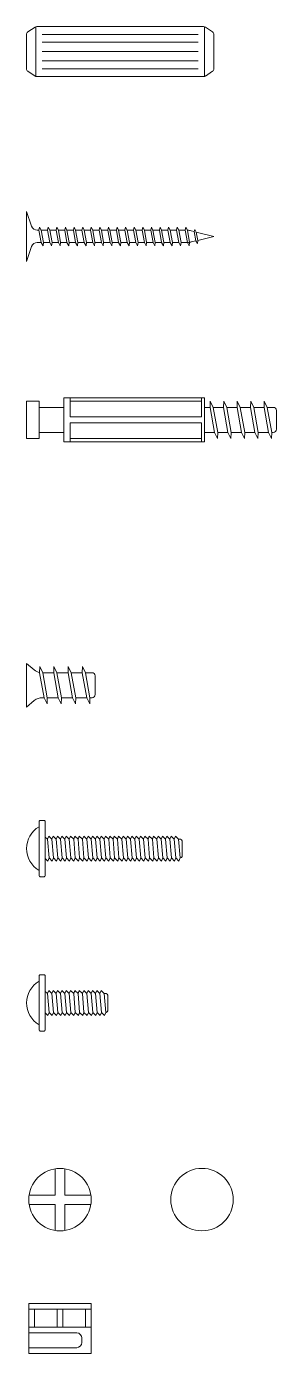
# Model space of a CAD drawing. Header units: millimetres. Extents: x -243 to 1035, y -112 to 652.
# Drawn here: x -228.42 to -224.42, y 117.05 to 138.3 of the extents above; entities that cross this region are included whole.
import ezdxf

# ---------------------------------------------------------------- set-up
doc = ezdxf.new("R2010")
doc.units = ezdxf.units.MM
doc.layers.get('0').update_dxf_attribs({"lineweight": 18})
doc.layers.add('Viti', color=3, linetype='Continuous', lineweight=9)

# ---------------------------------------------------------------- blocks, each defined once
blk = doc.blocks.new('*U3')
blk.add_lwpolyline([(0, 0), (0.002, 0.1), (0.05, 0), (0.122, -0.4), (0.119, -0.5), (0.071, -0.4), (0, 0)])
blk = doc.blocks.new('*U4')
at = {"color": 0, "linetype": 'ByBlock', "lineweight": -2, "transparency": 16777216}
for p in [(42.38, 270.659), (42.596, 270.659), (42.812, 270.659), (43.028, 270.659), (43.245, 270.659)]:
    blk.add_blockref('*U3', p, dxfattribs=at)
blk = doc.blocks.new('118331')
for p, q in [((40.729, 264.979), (40.729, 264.279)), ((40.729, 264.979), (42.979, 264.979)), ((40.829, 264.979), (40.829, 264.679)), ((42.929, 264.979), (42.929, 264.679)), ((42.979, 264.979), (42.979, 264.279)), ((40.129, 264.929), (40.129, 264.329)), ((40.129, 264.929), (40.329, 264.929)), ((40.329, 264.929), (40.329, 264.329)), ((40.729, 264.829), (40.329, 264.829)), ((40.729, 264.804), (40.729, 264.454)), ((40.829, 264.929), (42.929, 264.929)), ((42.979, 264.829), (43.067, 264.829)), ((43.117, 264.829), (43.283, 264.829)), ((43.333, 264.829), (43.499, 264.829)), ((43.549, 264.829), (43.715, 264.829)), ((43.765, 264.829), (43.931, 264.829)), ((43.982, 264.829), (44.079, 264.829)), ((44.129, 264.779), (44.129, 264.479)), ((40.829, 264.679), (42.929, 264.679)), ((40.829, 264.579), (40.829, 264.279)), ((40.829, 264.579), (42.929, 264.579)), ((42.929, 264.579), (42.929, 264.279)), ((40.729, 264.429), (40.329, 264.429)), ((43.138, 264.429), (42.979, 264.429)), ((43.354, 264.429), (43.188, 264.429)), ((43.57, 264.429), (43.404, 264.429)), ((43.787, 264.429), (43.621, 264.429)), ((44.003, 264.429), (43.837, 264.429)), ((44.079, 264.429), (44.053, 264.429)), ((40.129, 264.329), (40.329, 264.329)), ((42.979, 264.279), (40.729, 264.279)), ((40.829, 264.329), (42.929, 264.329))]:
    blk.add_line(p, q)
for centre, start, end in [((44.079, 264.779), 360, 90), ((44.079, 264.479), 270, 0)]:
    blk.add_arc(centre, 0.05, start, end)
blk.add_blockref('*U4', (0.687, -5.83))
blk = doc.blocks.new('101350')
for p, q in [((40.152, 267.914), (40.267, 267.99)), ((40.279, 267.201), (40.28, 267.997)), ((40.294, 267.999), (42.964, 267.999)), ((42.979, 267.997), (42.979, 267.201)), ((43.107, 267.914), (42.992, 267.99)), ((40.129, 267.872), (40.129, 267.326)), ((40.38, 267.874), (42.879, 267.874)), ((40.38, 267.749), (42.879, 267.749)), ((43.129, 267.872), (43.129, 267.326)), ((40.38, 267.599), (42.879, 267.599)), ((40.38, 267.449), (42.879, 267.449)), ((40.38, 267.324), (42.879, 267.324)), ((40.152, 267.284), (40.267, 267.207)), ((40.294, 267.199), (42.964, 267.199)), ((43.107, 267.284), (42.992, 267.207))]:
    blk.add_line(p, q)
for centre, start, end in [((40.294, 267.949), 90, 123.6901), ((42.964, 267.949), 56.3099, 90), ((40.179, 267.872), 123.6901, 180), ((43.079, 267.872), 0, 56.3099), ((40.179, 267.326), 180, 236.3099), ((43.079, 267.326), 303.6901, 0), ((40.294, 267.249), 236.3099, 270), ((42.964, 267.249), 270, 303.6901)]:
    blk.add_arc(centre, 0.05, start, end)
blk = doc.blocks.new('*U5')
blk.add_lwpolyline([(0, 0), (0.002, 0.1), (0.05, 0), (0.122, -0.4), (0.119, -0.5), (0.071, -0.4), (0, 0)])
blk = doc.blocks.new('*U6')
at = {"color": 0, "linetype": 'ByBlock', "lineweight": -2, "transparency": 16777216}
for p in [(42.38, 270.659), (42.607, 270.659), (42.835, 270.659), (43.063, 270.659)]:
    blk.add_blockref('*U5', p, dxfattribs=at)
blk = doc.blocks.new('110853')
for p, q in [((40.129, 252.036), (40.129, 251.336)), ((40.129, 252.036), (40.254, 251.933)), ((40.567, 251.886), (40.389, 251.886)), ((40.794, 251.886), (40.617, 251.886)), ((41.022, 251.886), (40.845, 251.886)), ((41.179, 251.886), (41.072, 251.886)), ((41.229, 251.836), (41.229, 251.536)), ((40.254, 251.44), (40.129, 251.336)), ((40.411, 251.486), (40.382, 251.486)), ((40.638, 251.486), (40.461, 251.486)), ((40.866, 251.486), (40.688, 251.486)), ((41.094, 251.486), (40.916, 251.486)), ((41.179, 251.486), (41.144, 251.486))]:
    blk.add_line(p, q)
for centre, radius, start, end in [((40.382, 252.086), 0.2, 230.2432, 257.6604), ((41.179, 251.836), 0.05, 360, 90), ((40.382, 251.286), 0.2, 90, 129.7568), ((41.179, 251.536), 0.05, 270, 0)]:
    blk.add_arc(centre, radius, start, end)
blk.add_blockref('*U6', (-2.041, -18.773))
blk = doc.blocks.new('100412')
for p, q in [((40.484, 243.515), (40.464, 243.465)), ((40.534, 243.465), (40.484, 243.515)), ((40.554, 243.515), (40.534, 243.465)), ((40.604, 243.465), (40.554, 243.515)), ((40.624, 243.515), (40.604, 243.465)), ((40.674, 243.465), (40.624, 243.515)), ((40.694, 243.515), (40.674, 243.465)), ((40.744, 243.465), (40.694, 243.515)), ((40.764, 243.515), (40.744, 243.465)), ((40.814, 243.465), (40.764, 243.515)), ((40.834, 243.515), (40.814, 243.465)), ((40.884, 243.465), (40.834, 243.515)), ((40.904, 243.515), (40.884, 243.465)), ((40.954, 243.465), (40.904, 243.515)), ((40.974, 243.515), (40.954, 243.465)), ((41.024, 243.465), (40.974, 243.515)), ((41.044, 243.515), (41.024, 243.465)), ((41.094, 243.465), (41.044, 243.515)), ((41.114, 243.515), (41.094, 243.465)), ((41.164, 243.465), (41.114, 243.515)), ((41.184, 243.515), (41.164, 243.465)), ((41.234, 243.465), (41.184, 243.515)), ((41.254, 243.515), (41.234, 243.465)), ((41.304, 243.465), (41.254, 243.515)), ((41.324, 243.515), (41.304, 243.465)), ((41.374, 243.465), (41.324, 243.515)), ((41.394, 243.515), (41.374, 243.465)), ((41.444, 243.465), (41.394, 243.515)), ((41.464, 243.515), (41.444, 243.465)), ((41.514, 243.465), (41.464, 243.515)), ((41.534, 243.515), (41.514, 243.465)), ((41.584, 243.465), (41.534, 243.515)), ((41.604, 243.515), (41.584, 243.465)), ((41.654, 243.465), (41.604, 243.515)), ((41.674, 243.515), (41.654, 243.465)), ((41.724, 243.465), (41.674, 243.515)), ((41.744, 243.515), (41.724, 243.465)), ((41.794, 243.465), (41.744, 243.515)), ((41.814, 243.515), (41.794, 243.465)), ((41.864, 243.465), (41.814, 243.515)), ((41.884, 243.515), (41.864, 243.465)), ((41.934, 243.465), (41.884, 243.515)), ((41.954, 243.515), (41.934, 243.465)), ((42.004, 243.465), (41.954, 243.515)), ((42.024, 243.515), (42.004, 243.465)), ((42.074, 243.465), (42.024, 243.515)), ((42.094, 243.515), (42.074, 243.465)), ((42.144, 243.465), (42.094, 243.515)), ((42.164, 243.515), (42.144, 243.465)), ((42.214, 243.465), (42.164, 243.515)), ((42.234, 243.515), (42.214, 243.465)), ((42.284, 243.465), (42.234, 243.515)), ((42.304, 243.515), (42.284, 243.465)), ((42.354, 243.465), (42.304, 243.515)), ((42.374, 243.515), (42.354, 243.465)), ((42.424, 243.465), (42.374, 243.515)), ((42.444, 243.515), (42.424, 243.465)), ((42.494, 243.465), (42.444, 243.515)), ((42.514, 243.515), (42.494, 243.465)), ((42.564, 243.465), (42.514, 243.515)), ((40.464, 243.465), (40.429, 243.5)), ((40.489, 243.165), (40.464, 243.465)), ((40.559, 243.165), (40.534, 243.465)), ((40.629, 243.165), (40.604, 243.465)), ((40.699, 243.165), (40.674, 243.465)), ((40.769, 243.165), (40.744, 243.465)), ((40.839, 243.165), (40.814, 243.465)), ((40.909, 243.165), (40.884, 243.465)), ((40.979, 243.165), (40.954, 243.465)), ((41.049, 243.165), (41.024, 243.465)), ((41.119, 243.165), (41.094, 243.465)), ((41.189, 243.165), (41.164, 243.465)), ((41.259, 243.165), (41.234, 243.465)), ((41.329, 243.165), (41.304, 243.465)), ((41.399, 243.165), (41.374, 243.465)), ((41.469, 243.165), (41.444, 243.465)), ((41.539, 243.165), (41.514, 243.465)), ((41.609, 243.165), (41.584, 243.465)), ((41.679, 243.165), (41.654, 243.465)), ((41.749, 243.165), (41.724, 243.465)), ((41.819, 243.165), (41.794, 243.465)), ((41.889, 243.165), (41.864, 243.465)), ((41.959, 243.165), (41.934, 243.465)), ((42.029, 243.165), (42.004, 243.465)), ((42.099, 243.165), (42.074, 243.465)), ((42.169, 243.165), (42.144, 243.465)), ((42.239, 243.165), (42.214, 243.465)), ((42.309, 243.165), (42.284, 243.465)), ((42.379, 243.165), (42.354, 243.465)), ((42.449, 243.165), (42.424, 243.465)), ((42.519, 243.165), (42.494, 243.465)), ((42.589, 243.165), (42.564, 243.465)), ((42.564, 243.465), (42.594, 243.465)), ((42.619, 243.44), (42.619, 243.19)), ((40.429, 243.155), (40.469, 243.115)), ((40.469, 243.115), (40.489, 243.165)), ((40.489, 243.165), (40.539, 243.115)), ((40.539, 243.115), (40.559, 243.165)), ((40.559, 243.165), (40.609, 243.115)), ((40.609, 243.115), (40.629, 243.165)), ((40.629, 243.165), (40.679, 243.115)), ((40.679, 243.115), (40.699, 243.165)), ((40.699, 243.165), (40.749, 243.115)), ((40.749, 243.115), (40.769, 243.165)), ((40.769, 243.165), (40.819, 243.115)), ((40.819, 243.115), (40.839, 243.165)), ((40.839, 243.165), (40.889, 243.115)), ((40.889, 243.115), (40.909, 243.165)), ((40.909, 243.165), (40.959, 243.115)), ((40.959, 243.115), (40.979, 243.165)), ((40.979, 243.165), (41.029, 243.115)), ((41.029, 243.115), (41.049, 243.165)), ((41.049, 243.165), (41.099, 243.115)), ((41.099, 243.115), (41.119, 243.165)), ((41.119, 243.165), (41.169, 243.115)), ((41.169, 243.115), (41.189, 243.165)), ((41.189, 243.165), (41.239, 243.115)), ((41.239, 243.115), (41.259, 243.165)), ((41.259, 243.165), (41.309, 243.115)), ((41.309, 243.115), (41.329, 243.165)), ((41.329, 243.165), (41.379, 243.115)), ((41.379, 243.115), (41.399, 243.165)), ((41.399, 243.165), (41.449, 243.115)), ((41.449, 243.115), (41.469, 243.165)), ((41.469, 243.165), (41.519, 243.115)), ((41.519, 243.115), (41.539, 243.165)), ((41.539, 243.165), (41.589, 243.115)), ((41.589, 243.115), (41.609, 243.165)), ((41.609, 243.165), (41.659, 243.115)), ((41.659, 243.115), (41.679, 243.165)), ((41.679, 243.165), (41.729, 243.115)), ((41.729, 243.115), (41.749, 243.165)), ((41.749, 243.165), (41.799, 243.115)), ((41.799, 243.115), (41.819, 243.165)), ((41.819, 243.165), (41.869, 243.115)), ((41.869, 243.115), (41.889, 243.165)), ((41.889, 243.165), (41.939, 243.115)), ((41.939, 243.115), (41.959, 243.165)), ((41.959, 243.165), (42.009, 243.115)), ((42.009, 243.115), (42.029, 243.165)), ((42.029, 243.165), (42.079, 243.115)), ((42.079, 243.115), (42.099, 243.165)), ((42.099, 243.165), (42.149, 243.115)), ((42.149, 243.115), (42.169, 243.165)), ((42.169, 243.165), (42.219, 243.115)), ((42.219, 243.115), (42.239, 243.165)), ((42.239, 243.165), (42.289, 243.115)), ((42.289, 243.115), (42.309, 243.165)), ((42.309, 243.165), (42.359, 243.115)), ((42.359, 243.115), (42.379, 243.165)), ((42.379, 243.165), (42.429, 243.115)), ((42.429, 243.115), (42.449, 243.165)), ((42.449, 243.165), (42.499, 243.115)), ((42.499, 243.115), (42.519, 243.165)), ((42.519, 243.165), (42.569, 243.115)), ((42.569, 243.115), (42.589, 243.165)), ((42.594, 243.165), (42.589, 243.165))]:
    blk.add_line(p, q)
blk.add_lwpolyline([(40.329, 242.885), (40.329, 243.745, -0.414214), (40.349, 243.765), (40.409, 243.765, -0.414214), (40.429, 243.745), (40.429, 242.885, -0.414214), (40.409, 242.865), (40.349, 242.865, -0.414214)], format="xyb", close=True)
for centre, radius, start, end in [((40.536, 243.315), 0.406, 120.5102, 239.4898), ((42.594, 243.44), 0.025, 0, 90), ((42.594, 243.19), 0.025, 270, 0)]:
    blk.add_arc(centre, radius, start, end)
blk = doc.blocks.new('105021')
for p, q in [((40.464, 249.329), (40.429, 249.364)), ((40.484, 249.379), (40.464, 249.329)), ((40.489, 249.029), (40.464, 249.329)), ((40.534, 249.329), (40.484, 249.379)), ((40.554, 249.379), (40.534, 249.329)), ((40.559, 249.029), (40.534, 249.329)), ((40.604, 249.329), (40.554, 249.379)), ((40.624, 249.379), (40.604, 249.329)), ((40.629, 249.029), (40.604, 249.329)), ((40.674, 249.329), (40.624, 249.379)), ((40.694, 249.379), (40.674, 249.329)), ((40.699, 249.029), (40.674, 249.329)), ((40.744, 249.329), (40.694, 249.379)), ((40.764, 249.379), (40.744, 249.329)), ((40.769, 249.029), (40.744, 249.329)), ((40.814, 249.329), (40.764, 249.379)), ((40.834, 249.379), (40.814, 249.329)), ((40.839, 249.029), (40.814, 249.329)), ((40.884, 249.329), (40.834, 249.379)), ((40.904, 249.379), (40.884, 249.329)), ((40.909, 249.029), (40.884, 249.329)), ((40.954, 249.329), (40.904, 249.379)), ((40.974, 249.379), (40.954, 249.329)), ((40.979, 249.029), (40.954, 249.329)), ((41.024, 249.329), (40.974, 249.379)), ((41.044, 249.379), (41.024, 249.329)), ((41.049, 249.029), (41.024, 249.329)), ((41.094, 249.329), (41.044, 249.379)), ((41.114, 249.379), (41.094, 249.329)), ((41.119, 249.029), (41.094, 249.329)), ((41.164, 249.329), (41.114, 249.379)), ((41.184, 249.379), (41.164, 249.329)), ((41.189, 249.029), (41.164, 249.329)), ((41.234, 249.329), (41.184, 249.379)), ((41.254, 249.379), (41.234, 249.329)), ((41.259, 249.029), (41.234, 249.329)), ((41.304, 249.329), (41.254, 249.379)), ((41.324, 249.379), (41.304, 249.329)), ((41.329, 249.029), (41.304, 249.329)), ((41.374, 249.329), (41.324, 249.379)), ((41.399, 249.029), (41.374, 249.329)), ((41.374, 249.329), (41.404, 249.329)), ((41.429, 249.304), (41.429, 249.054)), ((40.429, 249.019), (40.469, 248.979)), ((40.469, 248.979), (40.489, 249.029)), ((40.489, 249.029), (40.539, 248.979)), ((40.539, 248.979), (40.559, 249.029)), ((40.559, 249.029), (40.609, 248.979)), ((40.609, 248.979), (40.629, 249.029)), ((40.629, 249.029), (40.679, 248.979)), ((40.679, 248.979), (40.699, 249.029)), ((40.699, 249.029), (40.749, 248.979)), ((40.749, 248.979), (40.769, 249.029)), ((40.769, 249.029), (40.819, 248.979)), ((40.819, 248.979), (40.839, 249.029)), ((40.839, 249.029), (40.889, 248.979)), ((40.889, 248.979), (40.909, 249.029)), ((40.909, 249.029), (40.959, 248.979)), ((40.959, 248.979), (40.979, 249.029)), ((40.979, 249.029), (41.029, 248.979)), ((41.029, 248.979), (41.049, 249.029)), ((41.049, 249.029), (41.099, 248.979)), ((41.099, 248.979), (41.119, 249.029)), ((41.119, 249.029), (41.169, 248.979)), ((41.169, 248.979), (41.189, 249.029)), ((41.189, 249.029), (41.239, 248.979)), ((41.239, 248.979), (41.259, 249.029)), ((41.259, 249.029), (41.309, 248.979)), ((41.309, 248.979), (41.329, 249.029)), ((41.329, 249.029), (41.379, 248.979)), ((41.379, 248.979), (41.399, 249.029)), ((41.404, 249.029), (41.399, 249.029))]:
    blk.add_line(p, q)
blk.add_lwpolyline([(40.329, 248.749), (40.329, 249.609, -0.414214), (40.349, 249.629), (40.409, 249.629, -0.414214), (40.429, 249.609), (40.429, 248.749, -0.414214), (40.409, 248.729), (40.349, 248.729, -0.414214)], format="xyb", close=True)
for centre, radius, start, end in [((40.536, 249.179), 0.406, 120.5102, 239.4898), ((41.404, 249.304), 0.025, 0, 90), ((41.404, 249.054), 0.025, 270, 0)]:
    blk.add_arc(centre, radius, start, end)
blk = doc.blocks.new('*U10')
blk.add_lwpolyline([(0.199, -0.3), (0.21, -0.25), (0.234, -0.3), (0.27, -0.5), (0.264, -0.55), (0.235, -0.5), (0.199, -0.3)])
blk = doc.blocks.new('*U11')
at = {"color": 0, "linetype": 'ByBlock', "lineweight": -2, "transparency": 16777216}
for p in [(40.129, 265.039), (40.267, 265.039), (40.405, 265.039), (40.542, 265.039), (40.68, 265.039), (40.818, 265.039), (40.955, 265.039), (41.093, 265.039), (41.231, 265.039), (41.368, 265.039), (41.506, 265.039), (41.644, 265.039), (41.781, 265.039), (41.919, 265.039), (42.057, 265.039), (42.194, 265.039), (42.332, 265.039), (42.47, 265.039)]:
    blk.add_blockref('*U10', p, dxfattribs=at)
blk = doc.blocks.new('108442')
for p, q in [((40.129, 265.039), (40.21, 264.8)), ((40.129, 265.039), (40.129, 264.239)), ((40.302, 264.739), (40.329, 264.739)), ((40.364, 264.739), (40.466, 264.739)), ((40.501, 264.739), (40.604, 264.739)), ((40.639, 264.739), (40.742, 264.739)), ((40.777, 264.739), (40.879, 264.739)), ((40.914, 264.739), (41.017, 264.739)), ((41.052, 264.739), (41.155, 264.739)), ((41.19, 264.739), (41.292, 264.739)), ((41.327, 264.739), (41.43, 264.739)), ((41.465, 264.739), (41.568, 264.739)), ((41.603, 264.739), (41.705, 264.739)), ((41.74, 264.739), (41.843, 264.739)), ((41.878, 264.739), (41.981, 264.739)), ((42.016, 264.739), (42.118, 264.739)), ((42.153, 264.739), (42.256, 264.739)), ((42.291, 264.739), (42.394, 264.739)), ((42.428, 264.739), (42.531, 264.739)), ((42.566, 264.739), (42.62, 264.739)), ((42.62, 264.739), (42.669, 264.739)), ((42.81, 264.717), (42.765, 264.728)), ((42.837, 264.567), (42.765, 264.549)), ((42.824, 264.749), (42.81, 264.717)), ((42.81, 264.717), (42.837, 264.567)), ((42.847, 264.708), (42.824, 264.749)), ((42.837, 264.567), (42.865, 264.525)), ((43.129, 264.639), (42.847, 264.708)), ((42.871, 264.575), (42.847, 264.708)), ((42.865, 264.525), (42.871, 264.575)), ((43.129, 264.639), (42.871, 264.575)), ((40.21, 264.478), (40.129, 264.239)), ((40.302, 264.539), (40.365, 264.539)), ((40.399, 264.539), (40.502, 264.539)), ((40.537, 264.539), (40.64, 264.539)), ((40.675, 264.539), (40.777, 264.539)), ((40.812, 264.539), (40.915, 264.539)), ((40.95, 264.539), (41.053, 264.539)), ((41.088, 264.539), (41.19, 264.539)), ((41.225, 264.539), (41.328, 264.539)), ((41.363, 264.539), (41.466, 264.539)), ((41.501, 264.539), (41.603, 264.539)), ((41.638, 264.539), (41.741, 264.539)), ((41.776, 264.539), (41.879, 264.539)), ((41.914, 264.539), (42.016, 264.539)), ((42.051, 264.539), (42.154, 264.539)), ((42.189, 264.539), (42.292, 264.539)), ((42.327, 264.539), (42.429, 264.539)), ((42.464, 264.539), (42.567, 264.539)), ((42.602, 264.539), (42.656, 264.539)), ((42.656, 264.539), (42.687, 264.539))]:
    blk.add_line(p, q)
for centre, radius, start, end in [((40.302, 264.839), 0.1, 203.012, 270), ((42.677, 264.392), 0.348, 75.2281, 85.5061), ((42.677, 264.885), 0.348, 274.4939, 284.7719), ((40.302, 264.439), 0.1, 90, 156.988), ((42.687, 264.839), 0.3, 270, 273.397)]:
    blk.add_arc(centre, radius, start, end)
blk.add_blockref('*U11', (0, 0))

msp = doc.modelspace()

# ---------------------------------------------------------------- linework, layer by layer
at = {"layer": 'Viti'}
for p, q in [((-227.955, 120.007), (-227.955, 119.588)), ((-227.805, 120.007), (-227.805, 119.588)), ((-228.374, 119.588), (-227.955, 119.588)), ((-228.374, 119.438), (-227.955, 119.438)), ((-227.955, 119.438), (-227.955, 119.018)), ((-227.805, 119.588), (-227.385, 119.588)), ((-227.805, 119.438), (-227.385, 119.438)), ((-227.805, 119.438), (-227.805, 119.018)), ((-227.925, 117.76), (-227.925, 117.474)), ((-227.835, 117.474), (-227.835, 117.76)), ((-227.38, 117.474), (-228.38, 117.474)), ((-228.38, 117.142), (-227.61, 117.142))]:
    msp.add_line(p, q, dxfattribs=at)
for points in [[(-228.38, 117.851), (-227.38, 117.851), (-227.38, 117.051), (-228.38, 117.051), (-228.38, 117.851)], [(-228.38, 117.851), (-228.38, 117.76), (-227.38, 117.76)], [(-228.38, 117.474), (-228.29, 117.474), (-228.29, 117.76)], [(-227.38, 117.474), (-227.47, 117.474), (-227.47, 117.76)], [(-227.61, 117.383), (-228.38, 117.383)], [(-227.529, 117.224), (-227.528, 117.301)]]:
    msp.add_lwpolyline(points, dxfattribs=at)
for centre in [(-227.88, 119.513), (-225.608, 119.515)]:
    msp.add_circle(centre, 0.5, dxfattribs=at)
for points in [[(-227.528, 117.301), (-227.528, 117.34), (-227.572, 117.383), (-227.61, 117.383)], [(-227.529, 117.224), (-227.529, 117.185), (-227.572, 117.142), (-227.61, 117.142)]]:
    msp.add_open_spline(points, degree=3, dxfattribs=at)

# ---------------------------------------------------------------- block references
for name, p in [('101350', (-268.545, -129.7)), ('108442', (-268.545, -129.7)), ('118331', (-268.545, -132.628)), ('110853', (-268.545, -123.934)), ('100412', (-268.545, -118.18)), ('105021', (-268.545, -126.516))]:
    msp.add_blockref(name, p, dxfattribs=at)

doc.saveas('drawing.dxf')
